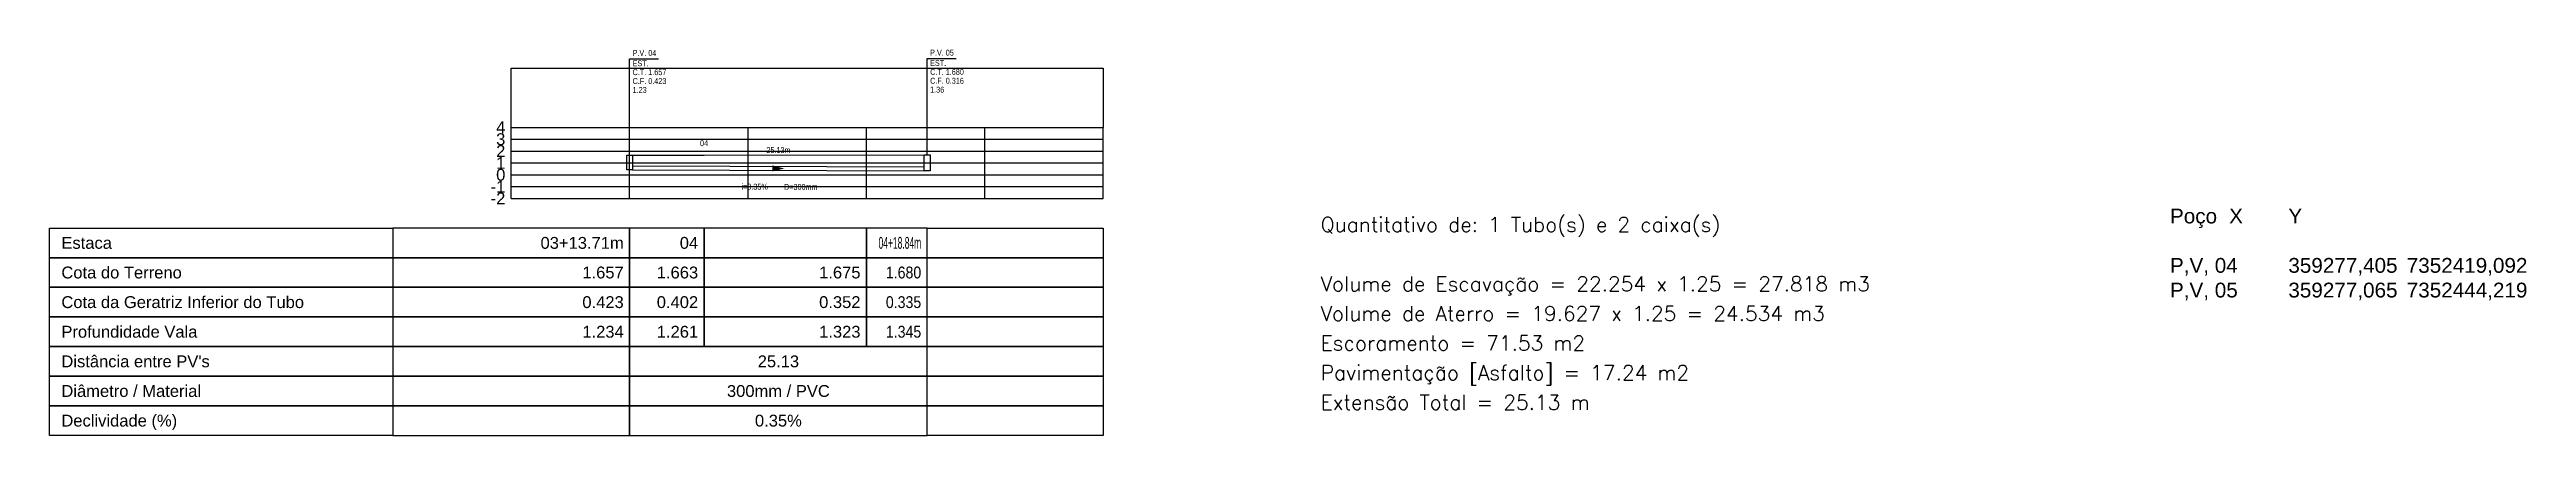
# Model space of a CAD drawing. Extents: x -160 to 364724, y -100 to 7353297.
# Drawn here: x 360094.5 to 360303.8, y 7344843 to 7344875.6 of the extents above; entities that cross this region are included whole.
import ezdxf
from ezdxf.enums import TextEntityAlignment as Align

# ---------------------------------------------------------------- set-up
doc = ezdxf.new("R2010")
doc.units = 0
doc.header["$LTSCALE"] = 5
for name, color, linetype in [('LISTAGEM_TEXTO', 7, 'Continuous'), ('PS_IND_COMPRIMENTO', 7, 'Continuous'), ('PS_IND_DIAMETRO', 7, 'Continuous'), ('PS_IND_FLUXO', 3, 'Continuous'), ('PS_IND_INCLINACAO', 7, 'Continuous'), ('PS_PERFIL_CAIXAS', 7, 'Continuous'), ('PS_PERFIL_COTA_LIN', 7, 'Continuous'), ('PS_PERFIL_COTA_TXT', 5, 'Continuous'), ('PS_PERFIL_GRADE', 8, 'Continuous'), ('PS_PERFIL_TERRENO', 3, 'Continuous'), ('PS_PERFIL_TUBO', 7, 'Continuous'), ('PS_PONTOS_IDENTIFICACAO_LIN', 7, 'Continuous'), ('PS_PONTOS_IDENTIFICACAO_TXT', 7, 'Continuous')]:
    doc.layers.add(name, color=color, linetype=linetype)
doc.styles.add('ROMANS', font='ROMANS.shx', dxfattribs={"height": 2})
doc.styles.get("Standard").update_dxf_attribs({"font": 'arial.ttf'})

msp = doc.modelspace()

# ---------------------------------------------------------------- texts
at = {"layer": 'LISTAGEM_TEXTO', "color": 7, "style": 'ROMANS'}
for s, p in [('Quantitativo de: 1 Tubo(s) e 2 caixa(s)', (360201.911, 7344860.158)), ('Volume de Escavação = 22.254 x 1.25 = 27.818 m3', (360201.911, 7344855.158)), ('Volume de Aterro = 19.627 x 1.25 = 24.534 m3', (360201.911, 7344852.658)), ('Escoramento = 71.53 m2', (360201.911, 7344850.158)), ('Pavimentação [Asfalto] = 17.24 m2', (360201.911, 7344847.658)), ('Extensão Total = 25.13 m', (360201.911, 7344845.158))]:
    msp.add_text(s, height=1.25, dxfattribs=at).set_placement(p)
at = {"layer": 'LISTAGEM_TEXTO', "insert": (360273.65, 7344862.131), "char_height": 1.25, "width": 31.53939, "attachment_point": 1}
msp.add_mtext('Poço^IX^IY\\P^I^I\\PP,V, 04^I359277,405^I7352419,092\\PP,V, 05^I359277,065^I7352444,219\\P', dxfattribs=at)
at = {"layer": 'PS_IND_COMPRIMENTO', "width": 0.8}
msp.add_text('25.13m', height=0.5, rotation=359.79459, dxfattribs=at).set_placement((360156.115, 7344867.069), align=Align.MIDDLE_CENTER)
at = {"layer": 'PS_IND_DIAMETRO', "width": 0.8}
msp.add_text('D=300mm', height=0.5, rotation=359.79459, dxfattribs=at).set_placement((360158.004, 7344863.962), align=Align.MIDDLE_CENTER)
at = {"layer": 'PS_IND_INCLINACAO', "width": 0.8}
msp.add_text('i=0.35%', height=0.5, rotation=359.79459, dxfattribs=at).set_placement((360154.104, 7344863.976), align=Align.MIDDLE_CENTER)
at = {"layer": 'PS_PERFIL_COTA_TXT'}
for s, p in [('Estaca', (360095.545, 7344859.239)), ('Cota do Terreno', (360095.545, 7344856.739)), ('Cota da Geratriz Inferior do Tubo', (360095.545, 7344854.239)), ('Profundidade Vala', (360095.545, 7344851.739)), ("Distância entre PV's", (360095.545, 7344849.239)), ('Diâmetro / Material', (360095.545, 7344846.739)), ('Declividade (%)', (360095.545, 7344844.239))]:
    msp.add_text(s, height=1, dxfattribs=at).set_placement(p, align=Align.MIDDLE_LEFT)
for s, p in [('03+13.71m', (360143.045, 7344859.239)), ('04', (360149.331, 7344859.239)), ('1.657', (360143.045, 7344856.739)), ('1.663', (360149.331, 7344856.739)), ('1.675', (360163.045, 7344856.739)), ('0.423', (360143.045, 7344854.239)), ('0.402', (360149.331, 7344854.239)), ('0.352', (360163.045, 7344854.239)), ('1.234', (360143.045, 7344851.739)), ('1.261', (360149.331, 7344851.739)), ('1.323', (360163.045, 7344851.739))]:
    msp.add_text(s, height=1, dxfattribs=at).set_placement(p, align=Align.MIDDLE_RIGHT)
for s, width, p in [('04+18.84m', 0.512957, (360168.174, 7344859.239)), ('1.680', 0.854928, (360168.174, 7344856.739)), ('0.335', 0.854928, (360168.174, 7344854.239)), ('1.345', 0.854928, (360168.174, 7344851.739))]:
    msp.add_text(s, height=1, dxfattribs=dict(at, width=width)).set_placement(p, align=Align.MIDDLE_RIGHT)
for s, p in [('25.13', (360156.109, 7344849.239)), ('300mm / PVC', (360156.109, 7344846.739)), ('0.35%', (360156.109, 7344844.239))]:
    msp.add_text(s, height=1, dxfattribs=at).set_placement(p, align=Align.MIDDLE_CENTER)
at = {"layer": 'PS_PONTOS_IDENTIFICACAO_TXT', "width": 0.7}
for s, p in [('P.V. 04', (360143.795, 7344875.021)), ('P.V. 05', (360168.924, 7344875.044)), ('C.T. 1.657', (360143.795, 7344873.396)), ('C.F. 0.423', (360143.795, 7344872.646)), ('EST. ', (360143.795, 7344874.146)), ('C.T. 1.680', (360168.924, 7344873.419)), ('C.F. 0.316', (360168.924, 7344872.669)), ('EST. ', (360168.924, 7344874.169)), ('1.23', (360143.795, 7344871.896)), ('1.36', (360168.924, 7344871.919))]:
    msp.add_text(s, height=0.5, dxfattribs=at).set_placement(p)
msp.add_text('04', height=0.5, dxfattribs=at).set_placement((360149.831, 7344867.402), align=Align.CENTER)

# ---------------------------------------------------------------- blocks, each defined once
blk = doc.blocks.new('*U764')
at = {"layer": 'PS_PERFIL_GRADE', "linetype": 'Continuous'}
for p, q in [((0, 0), (0, 6)), ((0, 6), (50, 6)), ((0, 5), (50, 5)), ((10, 0), (10, 6)), ((20, 0), (20, 6)), ((30, 0), (30, 6)), ((40, 0), (40, 6)), ((50, 0), (50, 6)), ((0, 4), (50, 4)), ((0, 3), (50, 3)), ((0, 2), (50, 2)), ((0, 1), (50, 1)), ((0, 0), (50, 0))]:
    blk.add_line(p, q, dxfattribs=at)
blk.add_lwpolyline([(0, 6), (0, 11), (50, 11), (50, 6)], dxfattribs=at)
at = {"layer": 'PS_PERFIL_GRADE'}
for s, p in [('4', (-0.5, 6)), ('3', (-0.5, 5)), ('2', (-0.5, 4)), ('0', (-0.5, 2)), ('1', (-0.5, 3)), ('-1', (-0.5, 1)), ('-2', (-0.5, 0))]:
    blk.add_text(s, height=1, dxfattribs=at).set_placement(p, align=Align.MIDDLE_RIGHT)

# ---------------------------------------------------------------- linework, layer by layer
at = {"layer": 'PS_IND_FLUXO'}
msp.add_lwpolyline([(360155.609, 7344865.52, 0.5, 0, 0), (360156.609, 7344865.517, 0, 0, 0)], format="xyseb", dxfattribs=at)
at = {"layer": 'PS_PERFIL_CAIXAS', "linetype": 'Continuous'}
for points in [[(360143.295, 7344866.646), (360143.795, 7344866.646), (360143.795, 7344865.413), (360143.295, 7344865.413)], [(360168.424, 7344866.669), (360168.924, 7344866.669), (360168.924, 7344865.305), (360168.424, 7344865.305)]]:
    msp.add_lwpolyline(points, close=True, dxfattribs=at)
at = {"layer": 'PS_PERFIL_COTA_LIN', "linetype": 'Continuous'}
for points in [[(360123.545, 7344860.489), (360123.545, 7344857.989), (360094.545, 7344857.989), (360094.545, 7344860.489)], [(360123.545, 7344860.489), (360123.545, 7344857.989), (360143.545, 7344857.989), (360143.545, 7344860.489)], [(360143.545, 7344860.489), (360143.545, 7344857.989), (360149.831, 7344857.989), (360149.831, 7344860.489)], [(360149.831, 7344860.489), (360149.831, 7344857.989), (360163.545, 7344857.989), (360163.545, 7344860.489)], [(360163.545, 7344860.489), (360163.545, 7344857.989), (360168.674, 7344857.989), (360168.674, 7344860.489)], [(360183.545, 7344860.489), (360183.545, 7344857.989), (360168.674, 7344857.989), (360168.674, 7344860.489)], [(360123.545, 7344857.989), (360123.545, 7344855.489), (360094.545, 7344855.489), (360094.545, 7344857.989)], [(360123.545, 7344857.989), (360123.545, 7344855.489), (360143.545, 7344855.489), (360143.545, 7344857.989)], [(360143.545, 7344857.989), (360143.545, 7344855.489), (360149.831, 7344855.489), (360149.831, 7344857.989)], [(360149.831, 7344857.989), (360149.831, 7344855.489), (360163.545, 7344855.489), (360163.545, 7344857.989)], [(360163.545, 7344857.989), (360163.545, 7344855.489), (360168.674, 7344855.489), (360168.674, 7344857.989)], [(360183.545, 7344857.989), (360183.545, 7344855.489), (360168.674, 7344855.489), (360168.674, 7344857.989)], [(360123.545, 7344855.489), (360123.545, 7344852.989), (360094.545, 7344852.989), (360094.545, 7344855.489)], [(360123.545, 7344855.489), (360123.545, 7344852.989), (360143.545, 7344852.989), (360143.545, 7344855.489)], [(360143.545, 7344855.489), (360143.545, 7344852.989), (360149.831, 7344852.989), (360149.831, 7344855.489)], [(360149.831, 7344855.489), (360149.831, 7344852.989), (360163.545, 7344852.989), (360163.545, 7344855.489)], [(360163.545, 7344855.489), (360163.545, 7344852.989), (360168.674, 7344852.989), (360168.674, 7344855.489)], [(360183.545, 7344855.489), (360183.545, 7344852.989), (360168.674, 7344852.989), (360168.674, 7344855.489)], [(360123.545, 7344852.989), (360123.545, 7344850.489), (360094.545, 7344850.489), (360094.545, 7344852.989)], [(360123.545, 7344852.989), (360123.545, 7344850.489), (360143.545, 7344850.489), (360143.545, 7344852.989)], [(360143.545, 7344852.989), (360143.545, 7344850.489), (360149.831, 7344850.489), (360149.831, 7344852.989)], [(360149.831, 7344852.989), (360149.831, 7344850.489), (360163.545, 7344850.489), (360163.545, 7344852.989)], [(360163.545, 7344852.989), (360163.545, 7344850.489), (360168.674, 7344850.489), (360168.674, 7344852.989)], [(360183.545, 7344852.989), (360183.545, 7344850.489), (360168.674, 7344850.489), (360168.674, 7344852.989)], [(360123.545, 7344850.489), (360123.545, 7344847.989), (360094.545, 7344847.989), (360094.545, 7344850.489)], [(360123.545, 7344850.489), (360123.545, 7344847.989), (360143.545, 7344847.989), (360143.545, 7344850.489)], [(360143.545, 7344850.489), (360143.545, 7344847.989), (360168.674, 7344847.989), (360168.674, 7344850.489)], [(360183.545, 7344850.489), (360183.545, 7344847.989), (360168.674, 7344847.989), (360168.674, 7344850.489)], [(360123.545, 7344847.989), (360123.545, 7344845.489), (360094.545, 7344845.489), (360094.545, 7344847.989)], [(360123.545, 7344847.989), (360123.545, 7344845.489), (360143.545, 7344845.489), (360143.545, 7344847.989)], [(360143.545, 7344847.989), (360143.545, 7344845.489), (360168.674, 7344845.489), (360168.674, 7344847.989)], [(360183.545, 7344847.989), (360183.545, 7344845.489), (360168.674, 7344845.489), (360168.674, 7344847.989)], [(360123.545, 7344845.489), (360123.545, 7344842.989), (360094.545, 7344842.989), (360094.545, 7344845.489)], [(360123.545, 7344845.489), (360123.545, 7344842.989), (360143.545, 7344842.989), (360143.545, 7344845.489)], [(360143.545, 7344845.489), (360143.545, 7344842.989), (360168.674, 7344842.989), (360168.674, 7344845.489)], [(360183.545, 7344845.489), (360183.545, 7344842.989), (360168.674, 7344842.989), (360168.674, 7344845.489)]]:
    msp.add_lwpolyline(points, close=True, dxfattribs=at)
for points in [[(360143.545, 7344850.489), (360149.831, 7344850.489)], [(360149.831, 7344850.489), (360163.545, 7344850.489)], [(360163.545, 7344850.489), (360168.674, 7344850.489)], [(360143.545, 7344847.989), (360149.831, 7344847.989)], [(360143.545, 7344847.989), (360149.831, 7344847.989)], [(360149.831, 7344847.989), (360163.545, 7344847.989)], [(360149.831, 7344847.989), (360163.545, 7344847.989)], [(360163.545, 7344847.989), (360168.674, 7344847.989)], [(360163.545, 7344847.989), (360168.674, 7344847.989)], [(360143.545, 7344845.489), (360149.831, 7344845.489)], [(360143.545, 7344845.489), (360149.831, 7344845.489)], [(360149.831, 7344845.489), (360163.545, 7344845.489)], [(360149.831, 7344845.489), (360163.545, 7344845.489)], [(360163.545, 7344845.489), (360168.674, 7344845.489)], [(360163.545, 7344845.489), (360168.674, 7344845.489)], [(360143.545, 7344842.989), (360149.831, 7344842.989)], [(360149.831, 7344842.989), (360163.545, 7344842.989)], [(360163.545, 7344842.989), (360168.674, 7344842.989)]]:
    msp.add_lwpolyline(points, dxfattribs=at)
at = {"layer": 'PS_PERFIL_TERRENO', "linetype": 'Continuous'}
msp.add_lwpolyline([(360143.545, 7344866.646), (360143.545, 7344866.646), (360143.545, 7344866.646), (360149.831, 7344866.652), (360149.831, 7344866.652), (360168.674, 7344866.669), (360168.674, 7344866.669), (360168.674, 7344866.669)], dxfattribs=at)
at = {"layer": 'PS_PERFIL_TUBO', "linetype": 'Continuous'}
msp.add_lwpolyline([(360143.795, 7344865.413), (360168.424, 7344865.324), (360168.424, 7344865.624), (360143.795, 7344865.713)], close=True, dxfattribs=at)
at = {"layer": 'PS_PONTOS_IDENTIFICACAO_LIN', "linetype": 'Continuous'}
for points in [[(360143.545, 7344866.646), (360143.545, 7344874.771), (360145.995, 7344874.771)], [(360168.674, 7344866.669), (360168.674, 7344874.794), (360171.124, 7344874.794)]]:
    msp.add_lwpolyline(points, dxfattribs=at)

# ---------------------------------------------------------------- block references
at = {"layer": 'PS_PERFIL_GRADE'}
msp.add_blockref('*U764', (360133.545, 7344862.989), dxfattribs=at)

msp.set_redraw_order([(e.dxf.handle, doc.entitydb.next_handle()) for e in msp.query("TEXT MTEXT ATTDEF DIMENSION ARC_DIMENSION")])  # texts and dimensions are drawn at this point

doc.saveas('drawing.dxf')
